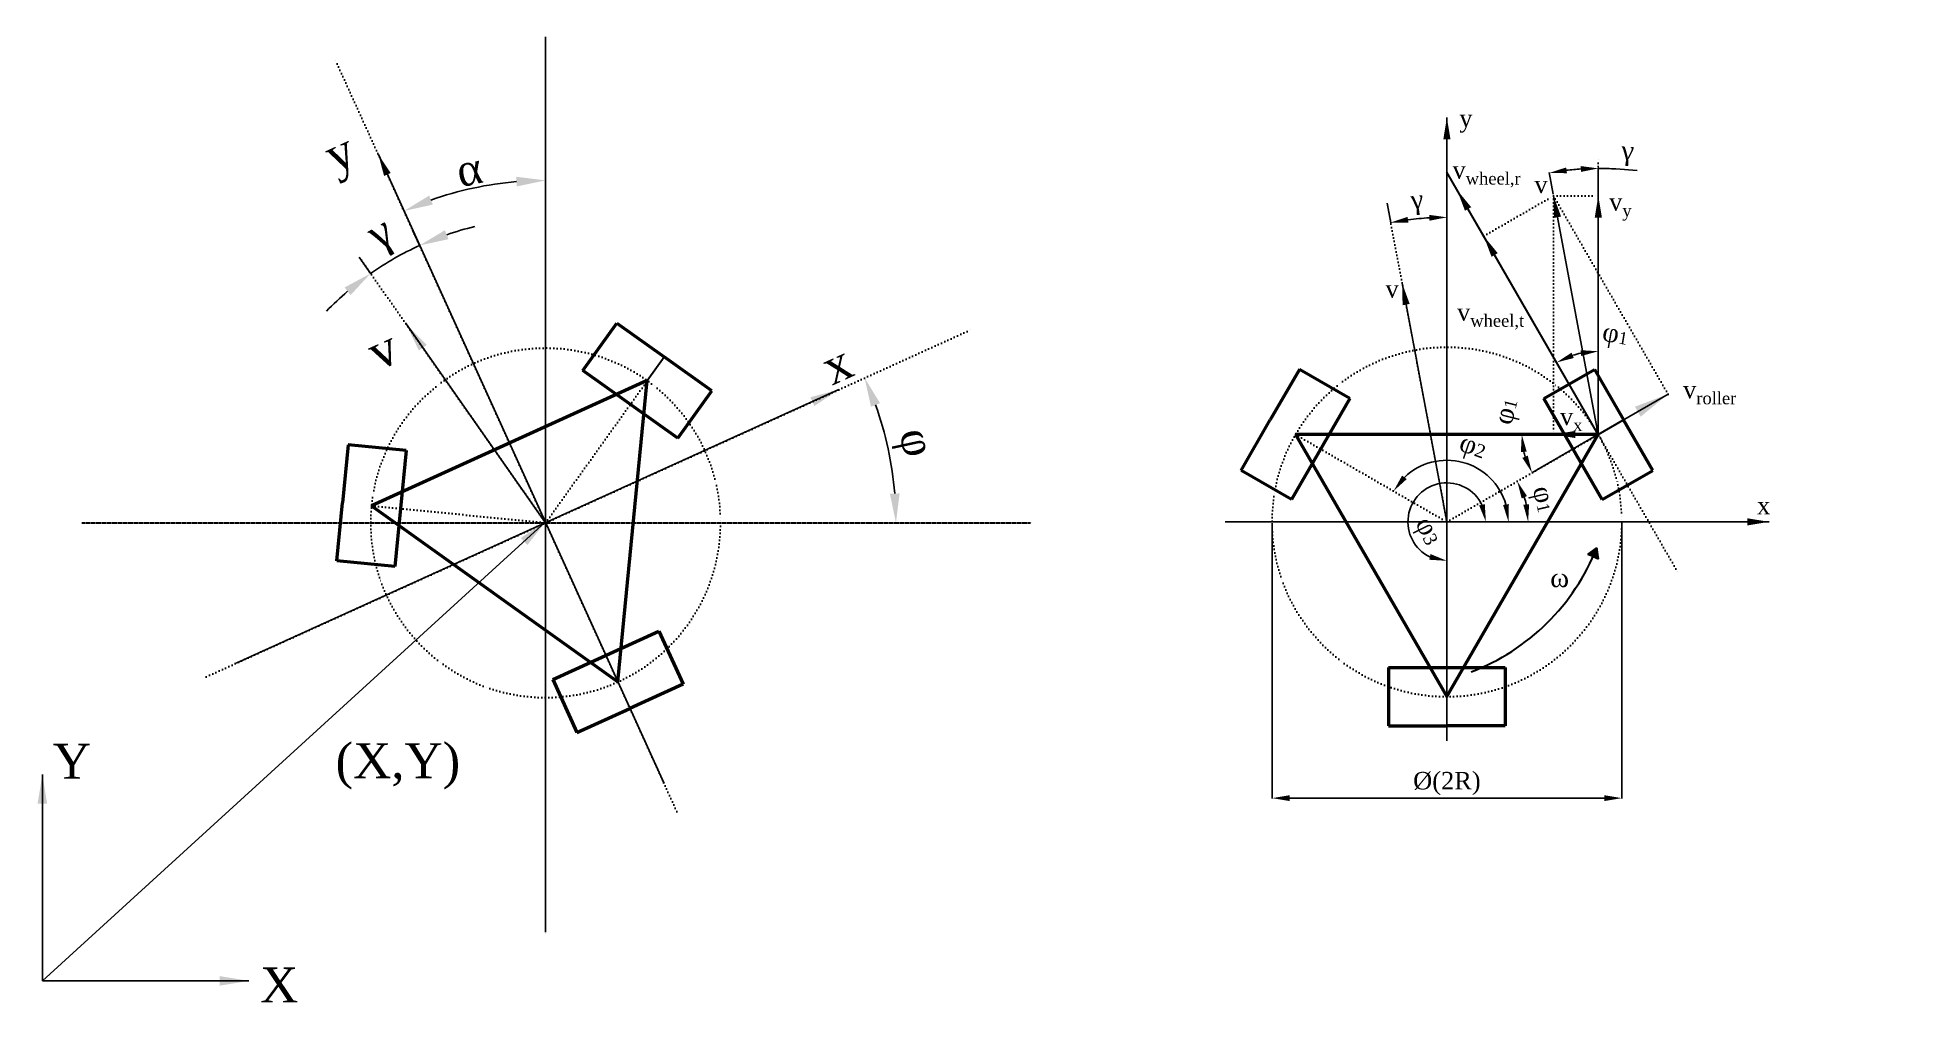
# Model space of a CAD drawing. Header units: millimetres. Extents: x -2060 to 12839, y 3761 to 9253.
# Drawn here: x -2060 to 4388, y 5255 to 8568 of the extents above; entities that cross this region are included whole.
import ezdxf

# ---------------------------------------------------------------- set-up
doc = ezdxf.new("R2010")
doc.units = ezdxf.units.MM
doc.linetypes.add('ACAD_ISO07W100', pattern=[3, 0, -3])
for name, color, linetype, lineweight in [('thin dashed', 7, 'ACAD_ISO07W100', 30), ('vastag', 7, 'Continuous', 50), ('vékony', 7, 'Continuous', 30)]:
    doc.layers.add(name, color=color, linetype=linetype, lineweight=lineweight)
doc.styles.get("Standard").update_dxf_attribs({"font": 'pala.ttf'})
doc.dimstyles.new('customDimensions', dxfattribs={"dimtxt": 50, "dimasz": 120, "dimexe": 1.25, "dimexo": 0.625, "dimtad": 1, "dimtxsty": 'Standard', "dimcen": 2.5, "dimadec": 0, "dimazin": 0, "dimtfac": 1, "dimtmove": 0, "dimatfit": 3, "dimfxl": 1, "dimarcsym": 0})
doc.dimstyles.new('OmniRobot', dxfattribs={"dimtxt": 60, "dimasz": 60, "dimexe": 1.25, "dimexo": 5, "dimgap": 10, "dimtad": 1, "dimtxsty": 'Standard', "dimcen": 2.5, "dimadec": 0, "dimazin": 0, "dimtfac": 1, "dimtmove": 0, "dimatfit": 3, "dimfxl": 1, "dimarcsym": 0})

msp = doc.modelspace()

# ---------------------------------------------------------------- texts
at = {"layer": 'thin dashed', "color": 1, "char_height": 120, "attachment_point": 1}
for s, insert in [('Y', (-2007.272, 6143.206)), ('(X,Y)', (-1037.086, 6145.105)), ('X', (-1295.806, 5375.167))]:
    msp.add_mtext_dynamic_manual_height_columns(s, width=479.17304, gutter_width=12.5, heights=[0], dxfattribs=dict(at, insert=insert))
at = {"layer": 'vékony', "char_height": 60, "attachment_point": 1}
for s, insert in [('y', (2819.417, 8320.918)), ('x', (3841.296, 6991.135))]:
    msp.add_mtext_dynamic_manual_height_columns(s, width=148.08715, gutter_width=12.5, heights=[0], dxfattribs=dict(at, insert=insert))
at = {"layer": 'vékony', "char_height": 120, "attachment_point": 1, "rotation": 24.4246647}
for s, insert in [('y', (-1089.757, 8208.739)), ('v', (-941.181, 7532.136)), ('x', (617.335, 7481.741))]:
    msp.add_mtext_dynamic_manual_height_columns(s, width=148.08715, gutter_width=12.5, heights=[0], dxfattribs=dict(at, insert=insert))
at = {"layer": 'vékony', "color": 5, "char_height": 60, "attachment_point": 1}
for s, insert in [('\\A1;v{\\H0.7x;\\S^ wheel;\\S^ ,r;}', (2796.19, 8143.562)), ('{\\H1.08333x;ω}', (3131.393, 6745.991))]:
    msp.add_mtext_dynamic_manual_height_columns(s, width=148.08715, gutter_width=12.5, heights=[0], dxfattribs=dict(at, insert=insert))
at = {"layer": 'vékony', "color": 3, "char_height": 60, "attachment_point": 1}
for insert in [(3077.222, 8093.532), (2566.262, 7735.046)]:
    msp.add_mtext_dynamic_manual_height_columns('v', width=148.08715, gutter_width=12.5, heights=[0], dxfattribs=dict(at, insert=insert))
at = {"layer": 'vékony', "color": 114, "true_color": 0x139b48, "char_height": 60, "attachment_point": 1}
for s, insert in [('\\A1;v{\\H0.7x;\\S^ y;}', (3333.775, 8033.504)), ('\\A1;v{\\H0.7x;\\S^ x;}', (3165.057, 7296.959))]:
    msp.add_mtext_dynamic_manual_height_columns(s, width=148.08715, gutter_width=12.5, heights=[0], dxfattribs=dict(at, insert=insert))
at = {"layer": 'vékony', "color": 1, "insert": (2811.793, 7655.482), "char_height": 60, "attachment_point": 1}
msp.add_mtext_dynamic_manual_height_columns('\\A1;v{\\H0.7x;\\S^ wheel;\\S^ ,t;}', width=148.08715, gutter_width=12.5, heights=[0], dxfattribs=at)
at = {"layer": 'vékony', "color": 20, "insert": (3587.459, 7389.338), "char_height": 60, "attachment_point": 1}
msp.add_mtext_dynamic_manual_height_columns('\\A1;v{\\H0.7x;\\S^ roller;}', width=148.08715, gutter_width=12.5, heights=[0], dxfattribs=at)

# ---------------------------------------------------------------- blocks, each defined once
blk = doc.blocks.new('*D50')
at = {"layer": 'Defpoints', "color": 0, "transparency": 16777216}
for p in [(3296.5, 7205.2), (3038.8, 7000.5), (1498.1, 6905.2), (2776.9, 6905.2), (4388.2, 6905.2)]:
    blk.add_point(p, dxfattribs=at)
at = {"layer": 'vékony', "color": 0, "lineweight": -2, "transparency": 16777216}
blk.add_arc((2776.9, 6905.2), 278.7, 12.35673, 17.64327, dxfattribs=at)
at = {"layer": 'vékony', "color": 0, "transparency": 16777216}
for points in [[(3033.4, 6985.7), (3051.7, 6993.7), (3018.3, 7044.6)], [(3059.1, 6965.9), (3039.2, 6963.8), (3055.6, 6905.2)]]:
    blk.add_solid(points, dxfattribs=at)
at = {"layer": 'vékony', "color": 0, "transparency": 16777216, "insert": (3102.4, 6981.5), "char_height": 60, "attachment_point": 5, "rotation": 283.18718}
blk.add_mtext('{\\H1.08333x;φ\\H0.64616x;\\S^ 1;}', dxfattribs=at)
blk = doc.blocks.new('*D51')
at = {"layer": 'Defpoints', "color": 0, "transparency": 16777216}
for p in [(2257.3, 7205.2), (2740.2, 7113.3), (1498.1, 6905.2), (2776.9, 6905.2), (4388.2, 6905.2)]:
    blk.add_point(p, dxfattribs=at)
at = {"layer": 'vékony', "color": 0, "lineweight": -2, "transparency": 16777216}
blk.add_arc((2776.9, 6905.2), 211.3, 16.32533, 133.67467, dxfattribs=at)
at = {"layer": 'vékony', "color": 0, "transparency": 16777216}
for points in [[(2638.8, 7051.8), (2623.1, 7064.2), (2593.9, 7010.9)], [(2989.5, 6966), (2969.7, 6963.2), (2988.2, 6905.2)]]:
    blk.add_solid(points, dxfattribs=at)
at = {"layer": 'vékony', "color": 0, "transparency": 16777216, "insert": (2864.1, 7157.4), "char_height": 60, "attachment_point": 5, "rotation": 340.91806}
blk.add_mtext('{\\H1.08333x;φ\\H0.7x;\\S^ 2;}', dxfattribs=at)
blk = doc.blocks.new('*D52')
at = {"layer": 'Defpoints', "color": 0, "transparency": 16777216}
for p in [(2776.9, 7039), (2776.9, 6905.2), (2889.4, 6905.2), (2776.9, 6792.7)]:
    blk.add_point(p, dxfattribs=at)
at = {"layer": 'vékony', "color": 0, "lineweight": -2, "transparency": 16777216}
for p, q in [((2894.4, 6905.2), (2911.9, 6905.2)), ((2776.9, 6787.7), (2776.9, 6770.2))]:
    blk.add_line(p, q, dxfattribs=at)
blk.add_arc((2776.9, 6905.2), 133.8, 25.91621, 244.08379, dxfattribs=at)
at = {"layer": 'vékony', "color": 0, "transparency": 16777216}
for points in [[(2907, 6965.9), (2887.5, 6961.4), (2910.7, 6905.2)], [(2720.6, 6794.6), (2716.2, 6775.1), (2776.9, 6771.4)]]:
    blk.add_solid(points, dxfattribs=at)
at = {"layer": 'vékony', "color": 0, "transparency": 16777216, "insert": (2706.9, 6870.4), "char_height": 60, "attachment_point": 5, "rotation": 296.45926}
blk.add_mtext('{\\H1.08333x;φ\\H0.7x;\\S^ 3;}', dxfattribs=at)
blk = doc.blocks.new('*D53')
at = {"layer": 'Defpoints', "color": 0, "transparency": 16777216}
for p in [(2570.6, 8004.8), (2776.9, 8014), (2712.3, 7948.8), (2776.9, 6905.2)]:
    blk.add_point(p, dxfattribs=at)
at = {"layer": 'vékony', "color": 0, "lineweight": -2, "transparency": 16777216}
for p, q in [((2571.5, 7999.9), (2584.3, 7931.7)), ((2776.9, 8009), (2776.9, 7949.6))]:
    blk.add_line(p, q, dxfattribs=at)
blk.add_arc((2776.9, 6905.2), 1045.6, 93.28816, 97.33723, dxfattribs=at)
at = {"layer": 'vékony', "color": 0, "transparency": 16777216}
for points in [[(2644.9, 7932.4), (2641.8, 7952.2), (2584.1, 7932.9)], [(2716.6, 7959.1), (2717.2, 7939.1), (2776.9, 7950.8)]]:
    blk.add_solid(points, dxfattribs=at)
at = {"layer": 'vékony', "color": 0, "transparency": 16777216, "insert": (2674.9, 8001.3), "char_height": 60, "attachment_point": 5, "rotation": 5.31269}
blk.add_mtext('{\\H1.08333x;γ}', dxfattribs=at)
blk = doc.blocks.new('*D54')
at = {"layer": 'Defpoints', "color": 0, "transparency": 16777216}
for p in [(3183.8, 8111.7), (3142.7, 8024.8), (3296.5, 8024.8), (3296.5, 7205.2)]:
    blk.add_point(p, dxfattribs=at)
at = {"layer": 'vékony', "color": 0, "lineweight": -2, "transparency": 16777216}
for p, q in [((3141.8, 8029.7), (3127.8, 8104.2)), ((3296.5, 8029.8), (3296.5, 8119.9)), ((3356.5, 8116.7), (3430.1, 8111.9))]:
    blk.add_line(p, q, dxfattribs=at)
for start, end in [(93.7641, 96.86128), (86.2359, 90)]:
    blk.add_arc((3296.5, 7205.2), 913.5, start, end, dxfattribs=at)
at = {"layer": 'vékony', "color": 0, "transparency": 16777216}
for points in [[(3236.2, 8126.7), (3236.9, 8106.7), (3296.5, 8118.7)], [(3188.9, 8102.2), (3185.8, 8122), (3128.1, 8103)]]:
    blk.add_solid(points, dxfattribs=at)
at = {"layer": 'vékony', "color": 0, "transparency": 16777216, "insert": (3396.9, 8169.4), "char_height": 60, "attachment_point": 5, "rotation": 356.2359}
blk.add_mtext('{\\H1.08333x;γ}', dxfattribs=at)
blk = doc.blocks.new('*D55')
at = {"layer": 'Defpoints', "color": 0, "transparency": 16777216}
for p in [(3296.5, 7511.5), (3142.7, 7471.5), (3198.8, 7473.6), (3296.5, 7205.2)]:
    blk.add_point(p, dxfattribs=at)
at = {"layer": 'vékony', "color": 0, "lineweight": -2, "transparency": 16777216}
for p, q in [((3296.5, 7506.5), (3296.5, 7489.6)), ((3145.2, 7467.2), (3154.3, 7451.5))]:
    blk.add_line(p, q, dxfattribs=at)
blk.add_arc((3296.5, 7205.2), 285.6, 102.05707, 107.94293, dxfattribs=at)
at = {"layer": 'vékony', "color": 0, "transparency": 16777216}
for points in [[(3212.6, 7467.8), (3204.4, 7486.1), (3153.7, 7452.6)], [(3235.8, 7494.5), (3237.9, 7474.6), (3296.5, 7490.9)]]:
    blk.add_solid(points, dxfattribs=at)
at = {"layer": 'vékony', "color": 0, "transparency": 16777216, "insert": (3353.8, 7541.6), "char_height": 60, "attachment_point": 5, "rotation": 350.33105}
blk.add_mtext('{\\H1.08333x;φ\\H0.64616x;\\S^ 1;}', dxfattribs=at)
blk = doc.blocks.new('*D59')
at = {"layer": 'Defpoints', "color": 0, "transparency": 16777216}
for p in [(3287.2, 7205.2), (3293.9, 7203.7), (3296.5, 7205.2), (3049.6, 7115.4)]:
    blk.add_point(p, dxfattribs=at)
at = {"layer": 'vékony', "color": 0, "lineweight": -2, "transparency": 16777216}
for p, q in [((3282.2, 7205.2), (3032.5, 7205.2)), ((3289.6, 7201.2), (3067.9, 7073.2))]:
    blk.add_line(p, q, dxfattribs=at)
blk.add_arc((3296.5, 7205.2), 262.7, 193.11494, 196.88506, dxfattribs=at)
at = {"layer": 'vékony', "color": 0, "transparency": 16777216}
for points in [[(3030.7, 7144.5), (3050.6, 7146.7), (3033.8, 7205.2)], [(3054.3, 7132.9), (3035.9, 7124.9), (3069, 7073.9)]]:
    blk.add_solid(points, dxfattribs=at)
at = {"layer": 'vékony', "color": 0, "transparency": 16777216, "insert": (2987.7, 7282.6), "char_height": 60, "attachment_point": 5, "rotation": 75.93054}
blk.add_mtext('{\\H1.08333x;φ\\H0.64616x;\\S^ 1;}', dxfattribs=at)
blk = doc.blocks.new('*D78')
at = {"layer": 'Defpoints', "color": 0, "transparency": 16777216}
for p in [(-774.8, 7911.7), (-958.8, 7818), (-806.7, 7825.7), (-316.3, 6902.1)]:
    blk.add_point(p, dxfattribs=at)
at = {"layer": 'vékony', "color": 0, "lineweight": -2, "transparency": 16777216}
for p, q in [((-772.7, 7907.1), (-748.1, 7853.1)), ((-955.9, 7813.9), (-916.1, 7757.1))]:
    blk.add_line(p, q, dxfattribs=at)
for start, end in [(103.46146, 108.94306), (114.42466, 125.05005), (130.53165, 136.01325)]:
    blk.add_arc((-316.3, 6902.1), 1045.6, start, end, dxfattribs=at)
at = {"layer": 'vékony', "color": 0, "transparency": 16777216}
for points in [[(-649.6, 7875.7), (-661.9, 7906.6), (-748.7, 7854.2)], [(-1006, 7710), (-985.6, 7683.7), (-916.8, 7758.1)]]:
    blk.add_solid(points, dxfattribs=at)
at = {"layer": 'vékony', "color": 0, "transparency": 16777216, "insert": (-877.3, 7884.2), "char_height": 100, "attachment_point": 5, "rotation": 29.73736}
blk.add_mtext('{\\H1.08333x;γ}', dxfattribs=at)
blk = doc.blocks.new('*D82')
at = {"layer": 'Defpoints', "color": 0, "transparency": 16777216}
for p in [(1150.8, 7568.4), (874, 7072.4), (-1905.7, 6902.1), (1357.1, 6902.1), (-1480.7, 6373.3)]:
    blk.add_point(p, dxfattribs=at)
at = {"layer": 'vékony', "color": 0, "lineweight": -2, "transparency": 16777216}
blk.add_arc((-316.3, 6902.1), 1202.4, 4.76663, 19.65803, dxfattribs=at)
at = {"layer": 'vékony', "color": 0, "transparency": 16777216}
for points in [[(800.5, 7300.4), (831.4, 7312.9), (778.5, 7399.3)], [(898.6, 7002.7), (865.3, 7001.4), (886.1, 6902.1)]]:
    blk.add_solid(points, dxfattribs=at)
at = {"layer": 'vékony', "color": 0, "transparency": 16777216, "insert": (942.9, 7174.7), "char_height": 100, "attachment_point": 5, "rotation": 282.21233}
blk.add_mtext('{\\H1.08333x;φ}', dxfattribs=at)
blk = doc.blocks.new('*D83')
at = {"layer": 'Defpoints', "color": 0, "transparency": 16777216}
for p in [(-316.3, 8567.9), (-1041.2, 8498.3), (-482.8, 8065.8), (133.8, 5911.1), (-316.3, 5488.1)]:
    blk.add_point(p, dxfattribs=at)
at = {"layer": 'vékony', "color": 0, "lineweight": -2, "transparency": 16777216}
blk.add_arc((-316.3, 6902.1), 1175.5, 94.87565, 109.54902, dxfattribs=at)
at = {"layer": 'vékony', "color": 0, "transparency": 16777216}
for points in [[(-416.9, 8090), (-415.5, 8056.7), (-316.3, 8077.6)], [(-703.4, 7994.4), (-715.9, 8025.3), (-802.4, 7972.4)]]:
    blk.add_solid(points, dxfattribs=at)
at = {"layer": 'vékony', "color": 0, "transparency": 16777216, "insert": (-578.7, 8114.7), "char_height": 100, "attachment_point": 5, "rotation": 12.21233}
blk.add_mtext('{\\H1.08333x;α}', dxfattribs=at)
blk = doc.blocks.new('*D93')
at = {"layer": 'Defpoints', "color": 0, "transparency": 16777216}
for p in [(2176.9, 6905.2), (3376.9, 6905.2), (2176.9, 5956.6)]:
    blk.add_point(p, dxfattribs=at)
at = {"layer": 'vékony', "color": 0, "lineweight": -2, "transparency": 16777216}
for p, q in [((2176.9, 6900.2), (2176.9, 5955.4)), ((3376.9, 6900.2), (3376.9, 5955.4)), ((3316.9, 5956.6), (2236.9, 5956.6))]:
    blk.add_line(p, q, dxfattribs=at)
at = {"layer": 'vékony', "color": 0, "transparency": 16777216}
for points in [[(2236.9, 5966.6), (2236.9, 5946.6), (2176.9, 5956.6)], [(3316.9, 5966.6), (3316.9, 5946.6), (3376.9, 5956.6)]]:
    blk.add_solid(points, dxfattribs=at)
at = {"layer": 'vékony', "color": 0, "transparency": 16777216, "insert": (2776.9, 6006.8), "char_height": 60, "attachment_point": 5}
blk.add_mtext('%%C(2R)', dxfattribs=at)

# ---------------------------------------------------------------- dimensions: what is measured, and where the dimension line sits
at = {"layer": 'vékony', "color": 1}
for base, line1, line2, text, picture, middle in [((-482.767, 8065.784), ((133.758, 5911.134), (-1041.161, 8498.267)), ((-316.295, 8567.923), (-316.295, 5488.15)), '{\\H1.08333x;α}', '*D83', (-578.744, 8114.747)), ((873.952, 7072.413), ((-1480.663, 6373.35), (1150.848, 7568.422)), ((-1905.688, 6902.135), (1357.068, 6902.135)), '{\\H1.08333x;φ}', '*D82', (942.908, 7174.668))]:
    dim = msp.add_angular_dim_2l(base=base, line1=line1, line2=line2, text=text, dimstyle='OmniRobot', override={"dimtxt": 100, "dimasz": 100}, dxfattribs=at)
    dim.commit()
    dim.dimension.update_dxf_attribs({"geometry": picture, "text_midpoint": middle})
at = {"layer": 'vékony'}
for base, center, p1, p2, picture, middle in [((3183.846, 8111.697), (3296.491, 7205.206), (3142.738, 8024.774), (3296.491, 8024.774), '*D54', (3396.903, 8169.388)), ((2712.28, 7948.846), (2776.876, 6905.206), (2570.586, 8004.816), (2776.876, 8013.981), '*D53', (2674.945, 8001.345))]:
    dim = msp.add_angular_dim_3p(base=base, center=center, p1=p1, p2=p2, text='{\\H1.08333x;γ}', dimstyle='OmniRobot', dxfattribs=at)
    dim.commit()
    dim.dimension.update_dxf_attribs({"geometry": picture, "text_midpoint": middle})
dim = msp.add_angular_dim_3p(base=(-806.651, 7825.665), center=(-316.295, 6902.135), p1=(-958.808, 7818.036), p2=(-774.769, 7911.681), text='{\\H1.08333x;γ}', dimstyle='OmniRobot', override={"dimtxt": 100, "dimasz": 100}, dxfattribs=at)
dim.commit()
dim.dimension.update_dxf_attribs({"geometry": '*D78', "text_midpoint": (-877.31, 7884.211)})
at = {"layer": 'vékony', "color": 114, "true_color": 0x139b48}
for base, p1, p2, picture, middle in [((3198.793, 7473.629), (3296.491, 7511.472), (3142.738, 7471.516), '*D55', (3344.468, 7486.798)), ((3049.636, 7115.358), (3287.2, 7205.206), (3293.901, 7203.711), '*D59', (3041.674, 7269.068))]:
    dim = msp.add_angular_dim_3p(base=base, center=(3296.491, 7205.206), p1=p1, p2=p2, text='{\\H1.08333x;φ\\H0.64616x;\\S^ 1;}', dimstyle='OmniRobot', dxfattribs=at)
    dim.commit()
    dim.dimension.update_dxf_attribs({"geometry": picture, "text_midpoint": middle, "dimtype": 165})
at = {"layer": 'vékony'}
for base, line2, text, picture, middle in [((2740.186, 7113.288), ((2257.261, 7205.206), (2776.876, 6905.206)), '{\\H1.08333x;φ\\H0.7x;\\S^ 2;}', '*D51', (2845.952, 7104.888)), ((3038.814, 7000.544), ((2776.876, 6905.206), (3296.491, 7205.206)), '{\\H1.08333x;φ\\H0.64616x;\\S^ 1;}', '*D50', (3048.274, 6968.798))]:
    dim = msp.add_angular_dim_2l(base=base, line1=((1498.061, 6905.206), (4388.225, 6905.206)), line2=line2, text=text, dimstyle='OmniRobot', dxfattribs=at)
    dim.commit()
    dim.dimension.update_dxf_attribs({"geometry": picture, "text_midpoint": middle, "dimtype": 162})
dim = msp.add_angular_dim_3p(base=(2776.876, 7038.992), center=(2776.876, 6905.206), p1=(2889.393, 6905.206), p2=(2776.876, 6792.689), text='{\\H1.08333x;φ\\H0.7x;\\S^ 3;}', dimstyle='OmniRobot', dxfattribs=at)
dim.commit()
dim.dimension.update_dxf_attribs({"geometry": '*D52', "text_midpoint": (2657.104, 6845.596), "dimtype": 165})
dim = msp.add_linear_dim(base=(2176.876, 5956.603), p1=(3376.876, 6905.206), p2=(2176.876, 6905.206), text='%%C(2R)', dimstyle='OmniRobot', dxfattribs=at)
dim.commit()
dim.dimension.update_dxf_attribs({"geometry": '*D93', "text_midpoint": (2776.876, 5956.603), "dimtype": 160})

# ---------------------------------------------------------------- hatches: boundary and pattern name
at = {"layer": 'vékony'}
h = msp.add_hatch(color=5, dxfattribs=at)
h.dxf.hatch_style = 1
h.paths.add_polyline_path([(3291.104, 6815.969, -0.01092629), (3278.369, 6785.699), (3296.813, 6777.94)])
h.paths.add_polyline_path([(3260.034, 6793.413), (3278.369, 6785.699), (3291.104, 6815.969)])

# ---------------------------------------------------------------- linework, layer by layer
at = {"layer": 'thin dashed', "color": 1, "ltscale": 2}
for p, q in [((-316.295, 8567.923), (-316.295, 5488.15)), ((-1905.688, 6902.135), (1357.068, 6902.135))]:
    msp.add_line(p, q, dxfattribs=at)
at = {"layer": 'thin dashed', "ltscale": 4}
for p, q in [((133.758, 5911.134), (-1041.161, 8498.267)), ((3296.491, 7205.206), (3296.491, 8152.652)), ((2776.876, 6905.206), (2570.586, 8004.816)), ((2903.17, 7886.459), (3142.738, 8024.774)), ((3536.059, 7343.521), (3142.738, 8024.774)), ((3142.738, 8024.774), (3296.491, 8024.774)), ((3142.738, 8024.774), (3142.738, 7205.206)), ((-316.295, 6902.135), (-958.808, 7818.036)), ((-1480.663, 6373.35), (1150.848, 7568.422)), ((-316.295, 6902.135), (32.769, 7390.146)), ((2257.261, 7205.206), (2776.876, 6905.206)), ((2776.876, 6905.206), (3296.491, 7205.206)), ((3296.491, 7205.206), (3570.544, 6730.533)), ((-913.456, 6960.428), (-316.295, 6902.135))]:
    msp.add_line(p, q, dxfattribs=at)
for centre in [(-316.295, 6902.135), (2776.876, 6905.206)]:
    msp.add_circle(centre, 600, dxfattribs=at)
at = {"layer": 'vastag'}
for p, q in [((-188.078, 7425.165), (-71.724, 7587.836)), ((-71.724, 7587.836), (90.947, 7471.481)), ((137.262, 7192.456), (-188.078, 7425.165)), ((253.617, 7355.127), (90.947, 7471.481)), ((2270.658, 7428.411), (2170.658, 7255.206)), ((2443.863, 7328.411), (2270.658, 7428.411)), ((3109.889, 7328.411), (3283.094, 7428.411)), ((3283.094, 7428.411), (3383.094, 7255.206)), ((32.769, 7390.146), (-913.456, 6960.428)), ((-68.197, 6355.832), (32.769, 7390.146)), ((137.262, 7192.456), (253.617, 7355.127)), ((2443.863, 7328.411), (2243.863, 6982.001)), ((3309.889, 6982.001), (3109.889, 7328.411)), ((2070.658, 7082.001), (2170.658, 7255.206)), ((3483.094, 7082.001), (3383.094, 7255.206)), ((-993.552, 7169.197), (-1012.983, 6970.143)), ((-794.498, 7149.766), (-993.552, 7169.197)), ((3296.491, 7205.206), (2257.261, 7205.206)), ((2257.261, 7205.206), (2776.876, 6305.206)), ((2776.876, 6305.206), (3296.491, 7205.206)), ((-794.498, 7149.766), (-833.36, 6751.659)), ((2243.863, 6982.001), (2070.658, 7082.001)), ((3309.889, 6982.001), (3483.094, 7082.001)), ((-1032.414, 6771.09), (-1012.983, 6970.143)), ((-913.456, 6960.428), (-68.197, 6355.832)), ((-833.36, 6751.659), (-1032.414, 6771.09)), ((-291.647, 6364.183), (72.555, 6529.582)), ((72.555, 6529.582), (155.254, 6347.481)), ((2576.876, 6405.206), (2576.876, 6205.206)), ((2576.876, 6405.206), (2976.876, 6405.206)), ((2976.876, 6405.206), (2976.876, 6205.206)), ((-291.647, 6364.183), (-208.948, 6182.082)), ((155.254, 6347.481), (-26.847, 6264.781)), ((-208.948, 6182.082), (-26.847, 6264.781)), ((2576.876, 6205.206), (2776.876, 6205.206)), ((2976.876, 6205.206), (2776.876, 6205.206))]:
    msp.add_line(p, q, dxfattribs=at)
at = {"layer": 'vékony'}
for p, q in [((3296.491, 7205.206), (2776.876, 8105.206)), ((32.769, 7390.146), (90.947, 7471.481)), ((3296.491, 7205.206), (3383.094, 7255.206))]:
    msp.add_line(p, q, dxfattribs=at)
at = {"layer": 'vékony', "color": 5}
for p, q in [((3260.034, 6793.413), (3291.104, 6815.969)), ((3278.369, 6785.699), (3260.034, 6793.413)), ((3291.104, 6815.969), (3278.369, 6785.699)), ((3278.369, 6785.699), (3296.813, 6777.94)), ((3296.813, 6777.94), (3291.104, 6815.969))]:
    msp.add_line(p, q, dxfattribs=at)
msp.add_arc((2592.241, 7092.171), 751.464, 290.8464634, 338.4352219, dxfattribs=at)

msp.set_redraw_order([(e.dxf.handle, doc.entitydb.next_handle()) for e in msp.query("TEXT MTEXT ATTDEF DIMENSION ARC_DIMENSION")])  # texts and dimensions are drawn at this point

# ---------------------------------------------------------------- leaders
at = {"layer": 'vékony'}
for points, override in [([(2776.876, 8293.412), (2776.876, 6153.742)], {"dimasz": 75, "dimgap": 0.625, "dimtad": 0}), ([(-890.312, 8166.104), (90.266, 6006.901)], {"dimasz": 75, "dimgap": 0.625, "dimtad": 0}), ([(-795.176, 7584.779), (-316.295, 6902.135)], {"dimasz": 100, "dimgap": 0.625, "dimtad": 0}), ([(690.371, 7359.302), (-1378.317, 6419.829)], {"dimasz": 100, "dimgap": 0.625, "dimtad": 0}), ([(3882.488, 6905.206), (2016.211, 6905.206)], {"dimasz": 75, "dimgap": 0.625, "dimtad": 0})]:
    msp.add_leader(points, dimstyle='customDimensions', override=override, dxfattribs=at)
at = {"layer": 'vékony', "color": 5}
msp.add_leader([(2811.997, 8044.375), (2903.17, 7886.459)], dimstyle='OmniRobot', override={"dimasz": 75, "dimgap": 10, "dimtad": 0}, dxfattribs=at)
at = {"layer": 'vékony', "color": 3}
for points in [[(3142.738, 8024.774), (3296.491, 7205.206)], [(2623.122, 7724.774), (2776.876, 6905.206)]]:
    msp.add_leader(points, dimstyle='customDimensions', override={"dimasz": 75, "dimgap": 0.625, "dimtad": 0}, dxfattribs=at)
at = {"layer": 'vékony', "color": 114, "true_color": 0x139b48}
for points in [[(3296.491, 8024.774), (3296.491, 7205.206)], [(3142.738, 7205.206), (3296.491, 7205.206)]]:
    msp.add_leader(points, dimstyle='customDimensions', override={"dimasz": 75, "dimgap": 0.625, "dimtad": 0}, dxfattribs=at)
at = {"layer": 'vékony', "color": 1}
for points, dimstyle, override in [([(2903.17, 7886.459), (3296.491, 7205.206)], 'customDimensions', {"dimasz": 75, "dimgap": 0.625, "dimtad": 0}), ([(-316.295, 6905.206), (-2043.371, 5329.151)], 'OmniRobot', {"dimasz": 100, "dimgap": 10, "dimtad": 0}), ([(-2043.371, 6037.642), (-2043.371, 5329.151)], 'OmniRobot', {"dimasz": 100, "dimgap": 10, "dimtad": 0}), ([(-1334.879, 5329.151), (-2043.371, 5329.151)], 'OmniRobot', {"dimasz": 100, "dimgap": 10, "dimtad": 0})]:
    msp.add_leader(points, dimstyle=dimstyle, override=override, dxfattribs=at)
at = {"layer": 'vékony', "color": 20}
msp.add_leader([(3536.059, 7343.521), (3296.491, 7205.206)], dimstyle='customDimensions', override={"dimgap": 0.625, "dimtad": 0}, dxfattribs=at)

doc.saveas('drawing.dxf')
